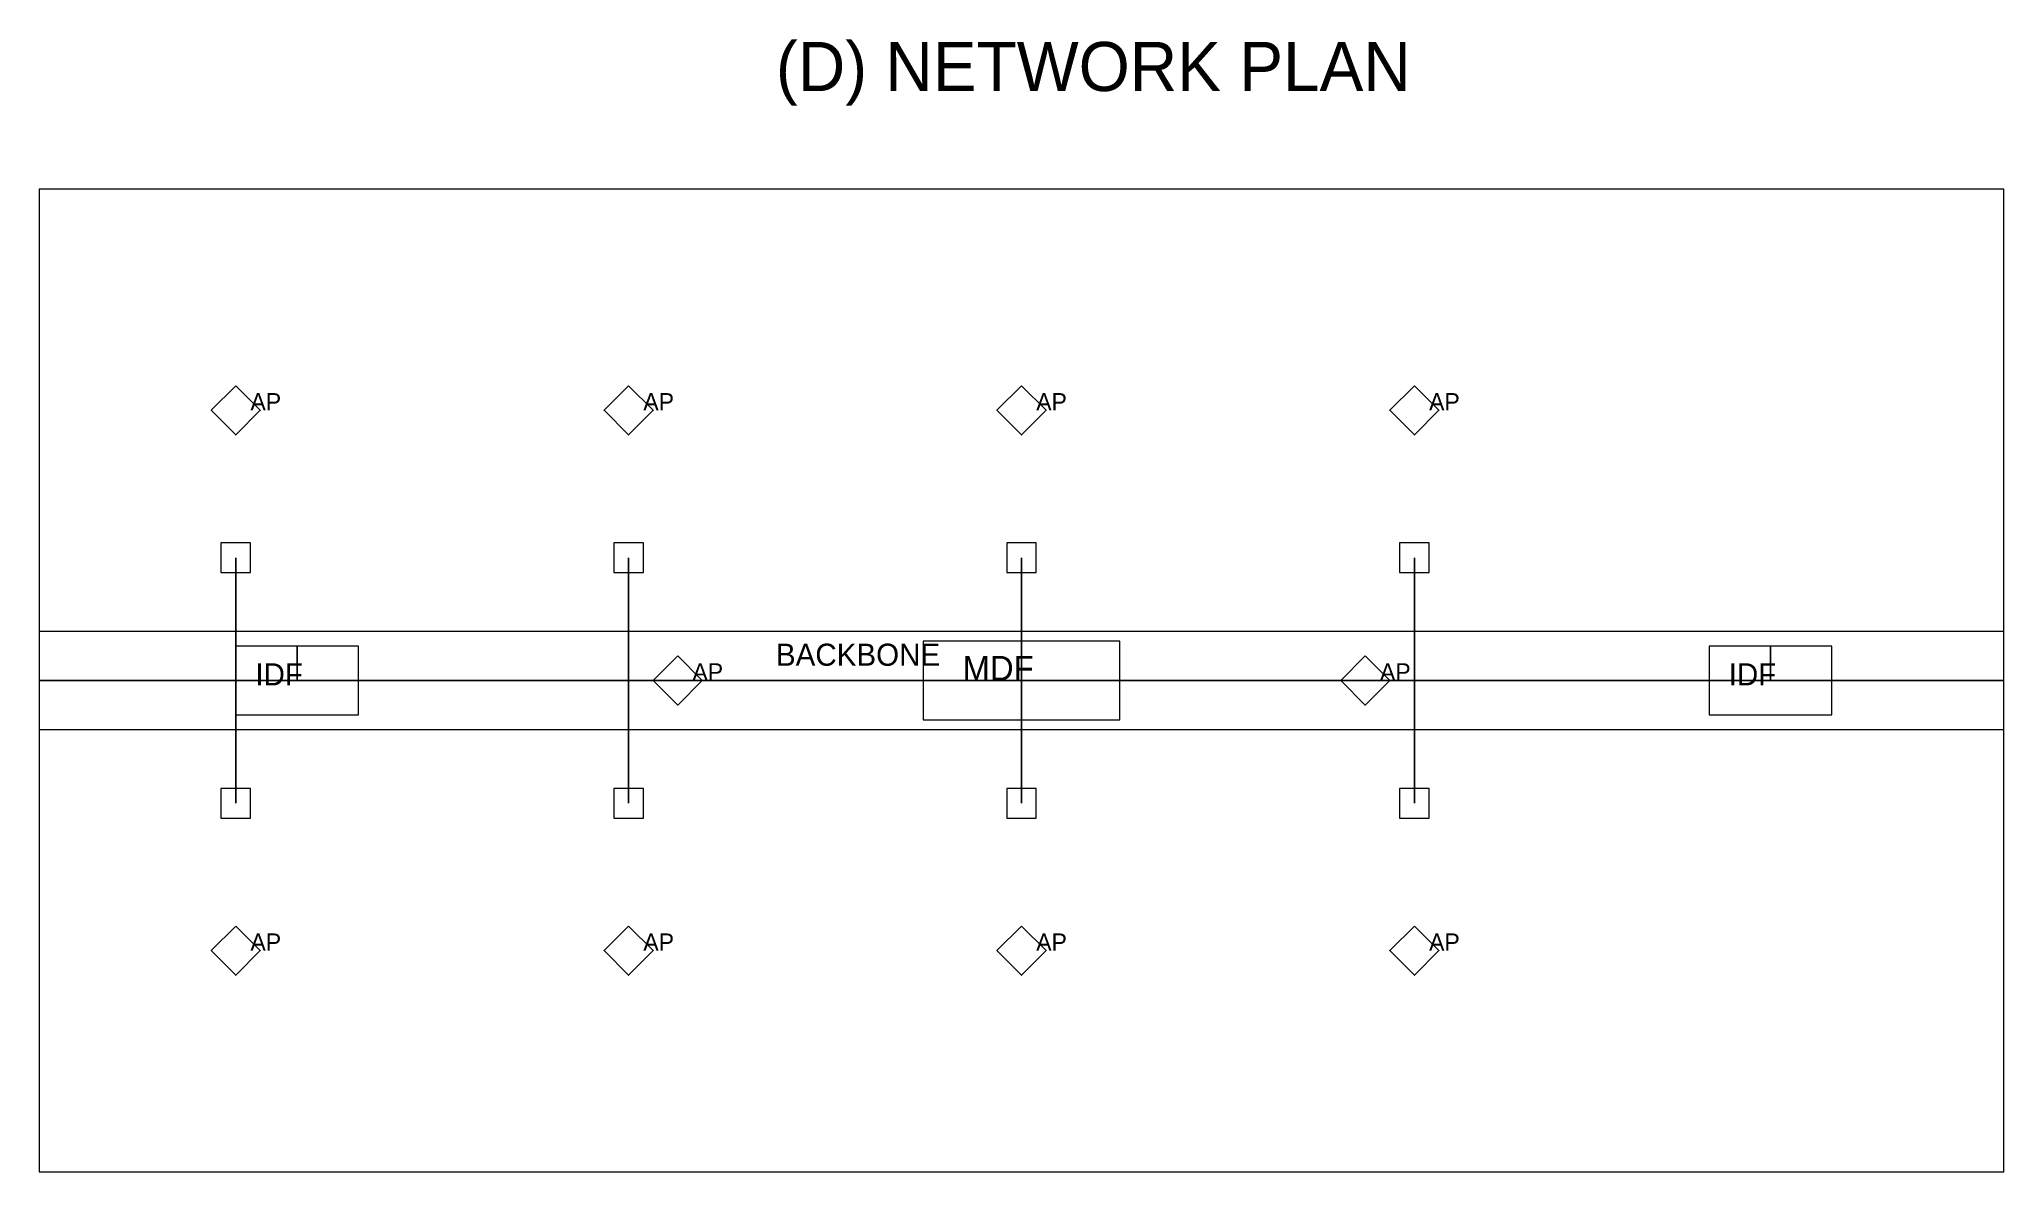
# Model space of a CAD drawing. Header units: metres. Extents: x -4 to 195, y -23 to 23.
# Drawn here: x 150 to 190, y 0 to 23.05 of the extents above; entities that cross this region are included whole.
import ezdxf

# ---------------------------------------------------------------- set-up
doc = ezdxf.new("R2010")
doc.units = ezdxf.units.M
for name, color, linetype in [('N-BACKBONE', 1, 'Continuous'), ('N-CABLE', 4, 'Continuous'), ('N-SWITCH', 2, 'Continuous'), ('N-TEXT', 7, 'Continuous'), ('N-WIFI', 3, 'Continuous')]:
    doc.layers.add(name, color=color, linetype=linetype)

msp = doc.modelspace()

# ---------------------------------------------------------------- texts
at = {"layer": 'N-TEXT'}
for s, height, p in [('(D) NETWORK PLAN', 1, (165, 22)), ('AP', 0.35, (154.3, 15.5)), ('AP', 0.35, (162.3, 15.5)), ('AP', 0.35, (170.3, 15.5)), ('AP', 0.35, (178.3, 15.5)), ('BACKBONE', 0.45, (165, 10.3)), ('MDF', 0.5, (168.8, 10)), ('IDF', 0.45, (154.4, 9.9)), ('AP', 0.35, (163.3, 10)), ('AP', 0.35, (177.3, 10)), ('IDF', 0.45, (184.4, 9.9)), ('AP', 0.35, (154.3, 4.5)), ('AP', 0.35, (162.3, 4.5)), ('AP', 0.35, (170.3, 4.5)), ('AP', 0.35, (178.3, 4.5))]:
    msp.add_text(s, height=height, dxfattribs=at).set_placement(p)

# ---------------------------------------------------------------- linework, layer by layer
at = {"layer": 'N-BACKBONE'}
msp.add_line((150, 10), (190, 10), dxfattribs=at)
at = {"layer": 'N-CABLE'}
for p, q in [((154, 10), (154, 12.5)), ((162, 10), (162, 12.5)), ((170, 10), (170, 12.5)), ((178, 10), (178, 12.5)), ((155.25, 10), (155.25, 10.7)), ((185.25, 10), (185.25, 10.7)), ((154, 10), (154, 7.5)), ((162, 10), (162, 7.5)), ((170, 10), (170, 7.5)), ((178, 10), (178, 7.5))]:
    msp.add_line(p, q, dxfattribs=at)
at = {"layer": 'N-CABLE', "lineweight": 0}
for points in [[(150, 0), (190, 0), (190, 20), (150, 20), (150, 0)], [(153.7, 12.2), (154.3, 12.2), (154.3, 12.8), (153.7, 12.8), (153.7, 12.2)], [(161.7, 12.2), (162.3, 12.2), (162.3, 12.8), (161.7, 12.8), (161.7, 12.2)], [(169.7, 12.2), (170.3, 12.2), (170.3, 12.8), (169.7, 12.8), (169.7, 12.2)], [(177.7, 12.2), (178.3, 12.2), (178.3, 12.8), (177.7, 12.8), (177.7, 12.2)], [(150, 9), (190, 9), (190, 11), (150, 11), (150, 9)], [(153.7, 7.2), (154.3, 7.2), (154.3, 7.8), (153.7, 7.8), (153.7, 7.2)], [(161.7, 7.2), (162.3, 7.2), (162.3, 7.8), (161.7, 7.8), (161.7, 7.2)], [(169.7, 7.2), (170.3, 7.2), (170.3, 7.8), (169.7, 7.8), (169.7, 7.2)], [(177.7, 7.2), (178.3, 7.2), (178.3, 7.8), (177.7, 7.8), (177.7, 7.2)]]:
    msp.add_lwpolyline(points, dxfattribs=at)
at = {"layer": 'N-SWITCH', "lineweight": 0}
for points in [[(168, 9.2), (172, 9.2), (172, 10.8), (168, 10.8), (168, 9.2)], [(154, 9.3), (156.5, 9.3), (156.5, 10.7), (154, 10.7), (154, 9.3)], [(184, 9.3), (186.5, 9.3), (186.5, 10.7), (184, 10.7), (184, 9.3)]]:
    msp.add_lwpolyline(points, dxfattribs=at)
at = {"layer": 'N-WIFI'}
for points in [[(154, 16), (154.5, 15.5), (154, 15), (153.5, 15.5), (154, 16)], [(162, 16), (162.5, 15.5), (162, 15), (161.5, 15.5), (162, 16)], [(170, 16), (170.5, 15.5), (170, 15), (169.5, 15.5), (170, 16)], [(178, 16), (178.5, 15.5), (178, 15), (177.5, 15.5), (178, 16)], [(163, 10.5), (163.5, 10), (163, 9.5), (162.5, 10), (163, 10.5)], [(177, 10.5), (177.5, 10), (177, 9.5), (176.5, 10), (177, 10.5)], [(154, 5), (154.5, 4.5), (154, 4), (153.5, 4.5), (154, 5)], [(162, 5), (162.5, 4.5), (162, 4), (161.5, 4.5), (162, 5)], [(170, 5), (170.5, 4.5), (170, 4), (169.5, 4.5), (170, 5)], [(178, 5), (178.5, 4.5), (178, 4), (177.5, 4.5), (178, 5)]]:
    msp.add_lwpolyline(points, dxfattribs=at)

msp.set_redraw_order([(e.dxf.handle, doc.entitydb.next_handle()) for e in msp.query("TEXT MTEXT ATTDEF DIMENSION ARC_DIMENSION")])  # texts and dimensions are drawn at this point

doc.saveas('drawing.dxf')
